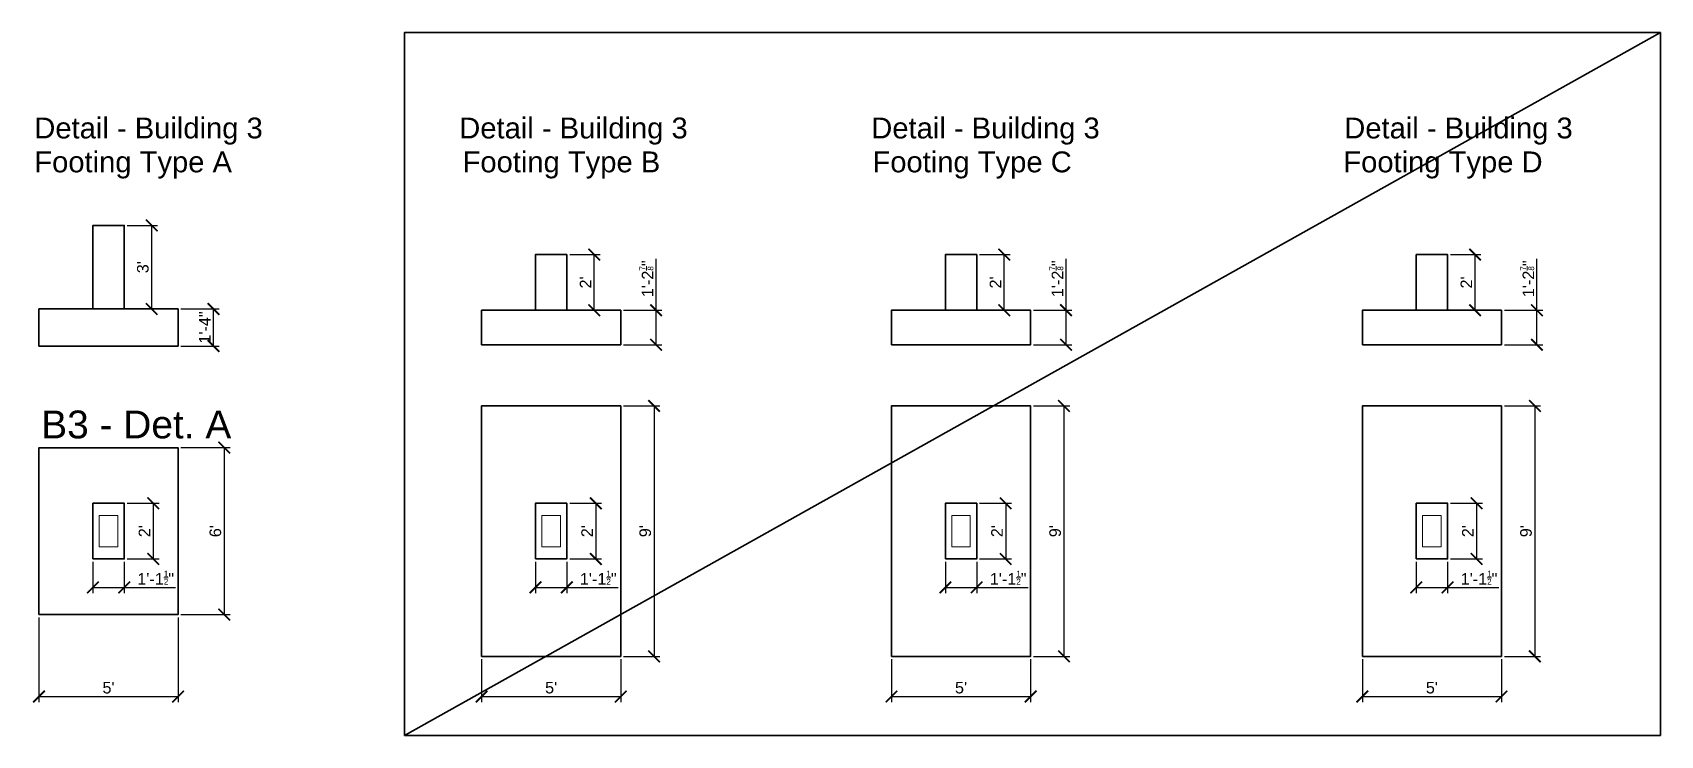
# Model space of a CAD drawing. Header units: millimetres. Extents: x -6 to 201520, y -744 to 120638.
# Drawn here: x 794 to 1496, y 5001 to 5304 of the extents above; entities that cross this region are included whole.
import ezdxf

# ---------------------------------------------------------------- set-up
doc = ezdxf.new("R2010")
doc.units = ezdxf.units.MM
doc.layers.add('Dimension', color=130, linetype='Continuous', lineweight=18)
doc.layers.add('Structural', color=50, linetype='Continuous', lineweight=35)
doc.styles.get("Standard").update_dxf_attribs({"font": 'arial.ttf'})
doc.dimstyles.new('Feet Architectural Detail', dxfattribs={"dimscale": 2, "dimtxt": 2.5, "dimasz": 2.5, "dimexe": 1.25, "dimexo": 0.625, "dimtad": 1, "dimdec": 6, "dimlunit": 4, "dimtxsty": 'Standard', "dimblk": 'ARCHTICK', "dimcen": 2.5, "dimadec": 0, "dimazin": 0, "dimtfac": 0.5, "dimtdec": 6, "dimtmove": 0, "dimatfit": 3, "dimfxl": 1, "dimarcsym": 0})

msp = doc.modelspace()

# ---------------------------------------------------------------- texts
at = {"layer": 'Dimension'}
for s, p in [('Detail - Building 3', (794.8470668, 5258.3228077)), ('Detail - Building 3', (978.1132502, 5258.3228077)), ('Detail - Building 3', (1155.8018499, 5258.3228077)), ('Detail - Building 3', (1359.785229, 5258.3228077)), ('Footing Type A', (794.8470668, 5243.7046227)), ('Footing Type B', (979.5410522, 5243.7046227)), ('Footing Type C', (1156.3197254, 5243.7046227)), ('Footing Type D', (1359.3876796, 5243.7046227))]:
    msp.add_text(s, height=9, dxfattribs=at).set_placement(p)

# ---------------------------------------------------------------- blocks, each defined once
blk = doc.blocks.new('_ArchTick')
at = {"color": 0, "linetype": 'ByBlock', "const_width": 0.15}
blk.add_lwpolyline([(-0.5, -0.5), (0.5, 0.5)], dxfattribs=at)
blk = doc.blocks.new('*D95')
at = {"layer": 'Defpoints', "color": 0, "transparency": 16777216}
for p in [(856.86, 5124.97), (856.86, 5052.97), (876.76, 5052.97)]:
    blk.add_point(p, dxfattribs=at)
at = {"layer": 'Dimension', "color": 0, "lineweight": -2, "transparency": 16777216}
for p, q in [((858.11, 5124.97), (879.26, 5124.97)), ((876.76, 5124.97), (876.76, 5052.97)), ((858.11, 5052.97), (879.26, 5052.97))]:
    blk.add_line(p, q, dxfattribs=at)
at = {"layer": 'Dimension', "color": 0, "lineweight": -2, "transparency": 16777216, "xscale": 5, "yscale": 5, "zscale": 5}
for p, rotation in [((876.76, 5124.97), 90), ((876.76, 5052.97), 270)]:
    blk.add_blockref('_ArchTick', p, dxfattribs=dict(at, rotation=rotation))
at = {"layer": 'Dimension', "color": 0, "transparency": 16777216, "insert": (872.95, 5088.97), "char_height": 5, "attachment_point": 5, "rotation": 90}
blk.add_mtext("6'", dxfattribs=at)
blk = doc.blocks.new('*D96')
at = {"layer": 'Defpoints', "color": 0, "transparency": 16777216}
for p in [(796.86, 5052.97), (856.86, 5052.97), (856.86, 5017.65)]:
    blk.add_point(p, dxfattribs=at)
at = {"layer": 'Dimension', "color": 0, "lineweight": -2, "transparency": 16777216}
for p, q in [((796.86, 5051.72), (796.86, 5015.15)), ((856.86, 5051.72), (856.86, 5015.15)), ((796.86, 5017.65), (856.86, 5017.65))]:
    blk.add_line(p, q, dxfattribs=at)
at = {"layer": 'Dimension', "color": 0, "lineweight": -2, "transparency": 16777216, "xscale": 5, "yscale": 5, "zscale": 5, "rotation": 180}
blk.add_blockref('_ArchTick', (796.86, 5017.65), dxfattribs=at)
at = {"layer": 'Dimension', "color": 0, "lineweight": -2, "transparency": 16777216, "xscale": 5, "yscale": 5, "zscale": 5}
blk.add_blockref('_ArchTick', (856.86, 5017.65), dxfattribs=at)
at = {"layer": 'Dimension', "color": 0, "transparency": 16777216, "insert": (826.86, 5021.45), "char_height": 5, "attachment_point": 5}
blk.add_mtext("5'", dxfattribs=at)
blk = doc.blocks.new('*D97')
at = {"layer": 'Defpoints', "color": 0, "transparency": 16777216}
for p in [(820.11, 5076.97), (833.61, 5076.97), (833.61, 5064.72)]:
    blk.add_point(p, dxfattribs=at)
at = {"layer": 'Dimension', "color": 0, "lineweight": -2, "transparency": 16777216}
for p, q in [((820.11, 5075.72), (820.11, 5062.22)), ((833.61, 5075.72), (833.61, 5062.22)), ((820.11, 5064.72), (833.61, 5064.72)), ((833.61, 5064.72), (855.75, 5064.72))]:
    blk.add_line(p, q, dxfattribs=at)
at = {"layer": 'Dimension', "color": 0, "lineweight": -2, "transparency": 16777216, "xscale": 5, "yscale": 5, "zscale": 5, "rotation": 180}
blk.add_blockref('_ArchTick', (820.11, 5064.72), dxfattribs=at)
at = {"layer": 'Dimension', "color": 0, "lineweight": -2, "transparency": 16777216, "xscale": 5, "yscale": 5, "zscale": 5}
blk.add_blockref('_ArchTick', (833.61, 5064.72), dxfattribs=at)
at = {"layer": 'Dimension', "color": 0, "transparency": 16777216, "insert": (847.18, 5068.89), "char_height": 5, "attachment_point": 5}
blk.add_mtext('1\'-1{\\H0.500000x;\\S1/2;}"', dxfattribs=at)
blk = doc.blocks.new('*D98')
at = {"layer": 'Defpoints', "color": 0, "transparency": 16777216}
for p in [(833.61, 5100.97), (833.61, 5076.97), (846.13, 5076.97)]:
    blk.add_point(p, dxfattribs=at)
at = {"layer": 'Dimension', "color": 0, "lineweight": -2, "transparency": 16777216}
for p, q in [((834.86, 5100.97), (848.63, 5100.97)), ((846.13, 5100.97), (846.13, 5076.97)), ((834.86, 5076.97), (848.63, 5076.97))]:
    blk.add_line(p, q, dxfattribs=at)
at = {"layer": 'Dimension', "color": 0, "lineweight": -2, "transparency": 16777216, "xscale": 5, "yscale": 5, "zscale": 5}
for p, rotation in [((846.13, 5100.97), 90), ((846.13, 5076.97), 270)]:
    blk.add_blockref('_ArchTick', p, dxfattribs=dict(at, rotation=rotation))
at = {"layer": 'Dimension', "color": 0, "transparency": 16777216, "insert": (842.37, 5088.97), "char_height": 5, "attachment_point": 5, "rotation": 90}
blk.add_mtext("2'", dxfattribs=at)
blk = doc.blocks.new('*D99')
at = {"layer": 'Defpoints', "color": 0, "transparency": 16777216}
for p in [(856.86, 5184.79), (872.13, 5184.79), (856.86, 5168.79)]:
    blk.add_point(p, dxfattribs=at)
at = {"layer": 'Dimension', "color": 0, "lineweight": -2, "transparency": 16777216}
for p, q in [((858.11, 5184.79), (874.63, 5184.79)), ((872.13, 5168.79), (872.13, 5184.79)), ((858.11, 5168.79), (874.63, 5168.79))]:
    blk.add_line(p, q, dxfattribs=at)
at = {"layer": 'Dimension', "color": 0, "lineweight": -2, "transparency": 16777216, "xscale": 5, "yscale": 5, "zscale": 5}
for p, rotation in [((872.13, 5184.79), 90), ((872.13, 5168.79), 270)]:
    blk.add_blockref('_ArchTick', p, dxfattribs=dict(at, rotation=rotation))
at = {"layer": 'Dimension', "color": 0, "transparency": 16777216, "insert": (868.37, 5176.79), "char_height": 5, "attachment_point": 5, "rotation": 90}
blk.add_mtext('1\'-4"', dxfattribs=at)
blk = doc.blocks.new('*D88')
at = {"layer": 'Defpoints', "color": 0, "transparency": 16777216}
for p in [(833.61, 5220.79), (845.48, 5220.79), (833.61, 5184.79)]:
    blk.add_point(p, dxfattribs=at)
at = {"layer": 'Dimension', "color": 0, "lineweight": -2, "transparency": 16777216}
for p, q in [((834.86, 5220.79), (847.98, 5220.79)), ((845.48, 5184.79), (845.48, 5220.79)), ((834.86, 5184.79), (847.98, 5184.79))]:
    blk.add_line(p, q, dxfattribs=at)
at = {"layer": 'Dimension', "color": 0, "lineweight": -2, "transparency": 16777216, "xscale": 5, "yscale": 5, "zscale": 5}
for p, rotation in [((845.48, 5220.79), 90), ((845.48, 5184.79), 270)]:
    blk.add_blockref('_ArchTick', p, dxfattribs=dict(at, rotation=rotation))
at = {"layer": 'Dimension', "color": 0, "transparency": 16777216, "insert": (841.68, 5202.79), "char_height": 5, "attachment_point": 5, "rotation": 90}
blk.add_mtext("3'", dxfattribs=at)
blk = doc.blocks.new('*D76')
at = {"layer": 'Defpoints', "color": 0, "transparency": 16777216}
for p in [(1047.74, 5184.23), (1063.01, 5184.23), (1047.74, 5169.35)]:
    blk.add_point(p, dxfattribs=at)
at = {"layer": 'Dimension', "color": 0, "lineweight": -2, "transparency": 16777216}
for p, q in [((1063.01, 5184.23), (1063.01, 5206.36)), ((1048.99, 5184.23), (1065.51, 5184.23)), ((1063.01, 5169.35), (1063.01, 5184.23)), ((1048.99, 5169.35), (1065.51, 5169.35))]:
    blk.add_line(p, q, dxfattribs=at)
at = {"layer": 'Dimension', "color": 0, "lineweight": -2, "transparency": 16777216, "xscale": 5, "yscale": 5, "zscale": 5}
for p, rotation in [((1063.01, 5184.23), 90), ((1063.01, 5169.35), 270)]:
    blk.add_blockref('_ArchTick', p, dxfattribs=dict(at, rotation=rotation))
at = {"layer": 'Dimension', "color": 0, "transparency": 16777216, "insert": (1058.84, 5197.8), "char_height": 5, "attachment_point": 5, "rotation": 90}
blk.add_mtext('1\'-2{\\H0.500000x;\\S7/8;}"', dxfattribs=at)
blk = doc.blocks.new('*D77')
at = {"layer": 'Defpoints', "color": 0, "transparency": 16777216}
for p in [(1024.49, 5208.23), (1036.36, 5208.23), (1024.49, 5184.23)]:
    blk.add_point(p, dxfattribs=at)
at = {"layer": 'Dimension', "color": 0, "lineweight": -2, "transparency": 16777216}
for p, q in [((1025.74, 5208.23), (1038.86, 5208.23)), ((1036.36, 5184.23), (1036.36, 5208.23)), ((1025.74, 5184.23), (1038.86, 5184.23))]:
    blk.add_line(p, q, dxfattribs=at)
at = {"layer": 'Dimension', "color": 0, "lineweight": -2, "transparency": 16777216, "xscale": 5, "yscale": 5, "zscale": 5}
for p, rotation in [((1036.36, 5208.23), 90), ((1036.36, 5184.23), 270)]:
    blk.add_blockref('_ArchTick', p, dxfattribs=dict(at, rotation=rotation))
at = {"layer": 'Dimension', "color": 0, "transparency": 16777216, "insert": (1032.6, 5196.23), "char_height": 5, "attachment_point": 5, "rotation": 90}
blk.add_mtext("2'", dxfattribs=at)
blk = doc.blocks.new('*D78')
at = {"layer": 'Defpoints', "color": 0, "transparency": 16777216}
for p in [(1047.74, 5142.97), (1047.74, 5034.97), (1062.14, 5034.97)]:
    blk.add_point(p, dxfattribs=at)
at = {"layer": 'Dimension', "color": 0, "lineweight": -2, "transparency": 16777216}
for p, q in [((1048.99, 5142.97), (1064.64, 5142.97)), ((1062.14, 5142.97), (1062.14, 5034.97)), ((1048.99, 5034.97), (1064.64, 5034.97))]:
    blk.add_line(p, q, dxfattribs=at)
at = {"layer": 'Dimension', "color": 0, "lineweight": -2, "transparency": 16777216, "xscale": 5, "yscale": 5, "zscale": 5}
for p, rotation in [((1062.14, 5142.97), 90), ((1062.14, 5034.97), 270)]:
    blk.add_blockref('_ArchTick', p, dxfattribs=dict(at, rotation=rotation))
at = {"layer": 'Dimension', "color": 0, "transparency": 16777216, "insert": (1058.34, 5088.97), "char_height": 5, "attachment_point": 5, "rotation": 90}
blk.add_mtext("9'", dxfattribs=at)
blk = doc.blocks.new('*D79')
at = {"layer": 'Defpoints', "color": 0, "transparency": 16777216}
for p in [(987.74, 5034.97), (1047.74, 5034.97), (1047.74, 5017.65)]:
    blk.add_point(p, dxfattribs=at)
at = {"layer": 'Dimension', "color": 0, "lineweight": -2, "transparency": 16777216}
for p, q in [((987.74, 5033.72), (987.74, 5015.15)), ((1047.74, 5033.72), (1047.74, 5015.15)), ((987.74, 5017.65), (1047.74, 5017.65))]:
    blk.add_line(p, q, dxfattribs=at)
at = {"layer": 'Dimension', "color": 0, "lineweight": -2, "transparency": 16777216, "xscale": 5, "yscale": 5, "zscale": 5, "rotation": 180}
blk.add_blockref('_ArchTick', (987.74, 5017.65), dxfattribs=at)
at = {"layer": 'Dimension', "color": 0, "lineweight": -2, "transparency": 16777216, "xscale": 5, "yscale": 5, "zscale": 5}
blk.add_blockref('_ArchTick', (1047.74, 5017.65), dxfattribs=at)
at = {"layer": 'Dimension', "color": 0, "transparency": 16777216, "insert": (1017.74, 5021.45), "char_height": 5, "attachment_point": 5}
blk.add_mtext("5'", dxfattribs=at)
blk = doc.blocks.new('*D80')
at = {"layer": 'Defpoints', "color": 0, "transparency": 16777216}
for p in [(1010.99, 5076.97), (1024.49, 5076.97), (1024.49, 5064.72)]:
    blk.add_point(p, dxfattribs=at)
at = {"layer": 'Dimension', "color": 0, "lineweight": -2, "transparency": 16777216}
for p, q in [((1010.99, 5075.72), (1010.99, 5062.22)), ((1024.49, 5075.72), (1024.49, 5062.22)), ((1010.99, 5064.72), (1024.49, 5064.72)), ((1024.49, 5064.72), (1046.63, 5064.72))]:
    blk.add_line(p, q, dxfattribs=at)
at = {"layer": 'Dimension', "color": 0, "lineweight": -2, "transparency": 16777216, "xscale": 5, "yscale": 5, "zscale": 5, "rotation": 180}
blk.add_blockref('_ArchTick', (1010.99, 5064.72), dxfattribs=at)
at = {"layer": 'Dimension', "color": 0, "lineweight": -2, "transparency": 16777216, "xscale": 5, "yscale": 5, "zscale": 5}
blk.add_blockref('_ArchTick', (1024.49, 5064.72), dxfattribs=at)
at = {"layer": 'Dimension', "color": 0, "transparency": 16777216, "insert": (1038.06, 5068.89), "char_height": 5, "attachment_point": 5}
blk.add_mtext('1\'-1{\\H0.500000x;\\S1/2;}"', dxfattribs=at)
blk = doc.blocks.new('*D81')
at = {"layer": 'Defpoints', "color": 0, "transparency": 16777216}
for p in [(1024.49, 5100.97), (1024.49, 5076.97), (1037.01, 5076.97)]:
    blk.add_point(p, dxfattribs=at)
at = {"layer": 'Dimension', "color": 0, "lineweight": -2, "transparency": 16777216}
for p, q in [((1025.74, 5100.97), (1039.51, 5100.97)), ((1037.01, 5100.97), (1037.01, 5076.97)), ((1025.74, 5076.97), (1039.51, 5076.97))]:
    blk.add_line(p, q, dxfattribs=at)
at = {"layer": 'Dimension', "color": 0, "lineweight": -2, "transparency": 16777216, "xscale": 5, "yscale": 5, "zscale": 5}
for p, rotation in [((1037.01, 5100.97), 90), ((1037.01, 5076.97), 270)]:
    blk.add_blockref('_ArchTick', p, dxfattribs=dict(at, rotation=rotation))
at = {"layer": 'Dimension', "color": 0, "transparency": 16777216, "insert": (1033.25, 5088.97), "char_height": 5, "attachment_point": 5, "rotation": 90}
blk.add_mtext("2'", dxfattribs=at)
blk = doc.blocks.new('*D82')
at = {"layer": 'Defpoints', "color": 0, "transparency": 16777216}
for p in [(1224.52, 5184.23), (1239.79, 5184.23), (1224.52, 5169.35)]:
    blk.add_point(p, dxfattribs=at)
at = {"layer": 'Dimension', "color": 0, "lineweight": -2, "transparency": 16777216}
for p, q in [((1239.79, 5184.23), (1239.79, 5206.36)), ((1225.77, 5184.23), (1242.29, 5184.23)), ((1239.79, 5169.35), (1239.79, 5184.23)), ((1225.77, 5169.35), (1242.29, 5169.35))]:
    blk.add_line(p, q, dxfattribs=at)
at = {"layer": 'Dimension', "color": 0, "lineweight": -2, "transparency": 16777216, "xscale": 5, "yscale": 5, "zscale": 5}
for p, rotation in [((1239.79, 5184.23), 90), ((1239.79, 5169.35), 270)]:
    blk.add_blockref('_ArchTick', p, dxfattribs=dict(at, rotation=rotation))
at = {"layer": 'Dimension', "color": 0, "transparency": 16777216, "insert": (1235.61, 5197.8), "char_height": 5, "attachment_point": 5, "rotation": 90}
blk.add_mtext('1\'-2{\\H0.500000x;\\S7/8;}"', dxfattribs=at)
blk = doc.blocks.new('*D83')
at = {"layer": 'Defpoints', "color": 0, "transparency": 16777216}
for p in [(1201.27, 5208.23), (1213.14, 5208.23), (1201.27, 5184.23)]:
    blk.add_point(p, dxfattribs=at)
at = {"layer": 'Dimension', "color": 0, "lineweight": -2, "transparency": 16777216}
for p, q in [((1202.52, 5208.23), (1215.64, 5208.23)), ((1213.14, 5184.23), (1213.14, 5208.23)), ((1202.52, 5184.23), (1215.64, 5184.23))]:
    blk.add_line(p, q, dxfattribs=at)
at = {"layer": 'Dimension', "color": 0, "lineweight": -2, "transparency": 16777216, "xscale": 5, "yscale": 5, "zscale": 5}
for p, rotation in [((1213.14, 5208.23), 90), ((1213.14, 5184.23), 270)]:
    blk.add_blockref('_ArchTick', p, dxfattribs=dict(at, rotation=rotation))
at = {"layer": 'Dimension', "color": 0, "transparency": 16777216, "insert": (1209.38, 5196.23), "char_height": 5, "attachment_point": 5, "rotation": 90}
blk.add_mtext("2'", dxfattribs=at)
blk = doc.blocks.new('*D84')
at = {"layer": 'Defpoints', "color": 0, "transparency": 16777216}
for p in [(1224.52, 5142.97), (1224.52, 5034.97), (1238.92, 5034.97)]:
    blk.add_point(p, dxfattribs=at)
at = {"layer": 'Dimension', "color": 0, "lineweight": -2, "transparency": 16777216}
for p, q in [((1225.77, 5142.97), (1241.42, 5142.97)), ((1238.92, 5142.97), (1238.92, 5034.97)), ((1225.77, 5034.97), (1241.42, 5034.97))]:
    blk.add_line(p, q, dxfattribs=at)
at = {"layer": 'Dimension', "color": 0, "lineweight": -2, "transparency": 16777216, "xscale": 5, "yscale": 5, "zscale": 5}
for p, rotation in [((1238.92, 5142.97), 90), ((1238.92, 5034.97), 270)]:
    blk.add_blockref('_ArchTick', p, dxfattribs=dict(at, rotation=rotation))
at = {"layer": 'Dimension', "color": 0, "transparency": 16777216, "insert": (1235.12, 5088.97), "char_height": 5, "attachment_point": 5, "rotation": 90}
blk.add_mtext("9'", dxfattribs=at)
blk = doc.blocks.new('*D85')
at = {"layer": 'Defpoints', "color": 0, "transparency": 16777216}
for p in [(1164.52, 5034.97), (1224.52, 5034.97), (1224.52, 5017.65)]:
    blk.add_point(p, dxfattribs=at)
at = {"layer": 'Dimension', "color": 0, "lineweight": -2, "transparency": 16777216}
for p, q in [((1164.52, 5033.72), (1164.52, 5015.15)), ((1224.52, 5033.72), (1224.52, 5015.15)), ((1164.52, 5017.65), (1224.52, 5017.65))]:
    blk.add_line(p, q, dxfattribs=at)
at = {"layer": 'Dimension', "color": 0, "lineweight": -2, "transparency": 16777216, "xscale": 5, "yscale": 5, "zscale": 5, "rotation": 180}
blk.add_blockref('_ArchTick', (1164.52, 5017.65), dxfattribs=at)
at = {"layer": 'Dimension', "color": 0, "lineweight": -2, "transparency": 16777216, "xscale": 5, "yscale": 5, "zscale": 5}
blk.add_blockref('_ArchTick', (1224.52, 5017.65), dxfattribs=at)
at = {"layer": 'Dimension', "color": 0, "transparency": 16777216, "insert": (1194.52, 5021.45), "char_height": 5, "attachment_point": 5}
blk.add_mtext("5'", dxfattribs=at)
blk = doc.blocks.new('*D86')
at = {"layer": 'Defpoints', "color": 0, "transparency": 16777216}
for p in [(1187.77, 5076.97), (1201.27, 5076.97), (1201.27, 5064.72)]:
    blk.add_point(p, dxfattribs=at)
at = {"layer": 'Dimension', "color": 0, "lineweight": -2, "transparency": 16777216}
for p, q in [((1187.77, 5075.72), (1187.77, 5062.22)), ((1201.27, 5075.72), (1201.27, 5062.22)), ((1187.77, 5064.72), (1201.27, 5064.72)), ((1201.27, 5064.72), (1223.41, 5064.72))]:
    blk.add_line(p, q, dxfattribs=at)
at = {"layer": 'Dimension', "color": 0, "lineweight": -2, "transparency": 16777216, "xscale": 5, "yscale": 5, "zscale": 5, "rotation": 180}
blk.add_blockref('_ArchTick', (1187.77, 5064.72), dxfattribs=at)
at = {"layer": 'Dimension', "color": 0, "lineweight": -2, "transparency": 16777216, "xscale": 5, "yscale": 5, "zscale": 5}
blk.add_blockref('_ArchTick', (1201.27, 5064.72), dxfattribs=at)
at = {"layer": 'Dimension', "color": 0, "transparency": 16777216, "insert": (1214.84, 5068.89), "char_height": 5, "attachment_point": 5}
blk.add_mtext('1\'-1{\\H0.500000x;\\S1/2;}"', dxfattribs=at)
blk = doc.blocks.new('*D87')
at = {"layer": 'Defpoints', "color": 0, "transparency": 16777216}
for p in [(1201.27, 5100.97), (1201.27, 5076.97), (1213.79, 5076.97)]:
    blk.add_point(p, dxfattribs=at)
at = {"layer": 'Dimension', "color": 0, "lineweight": -2, "transparency": 16777216}
for p, q in [((1202.52, 5100.97), (1216.29, 5100.97)), ((1213.79, 5100.97), (1213.79, 5076.97)), ((1202.52, 5076.97), (1216.29, 5076.97))]:
    blk.add_line(p, q, dxfattribs=at)
at = {"layer": 'Dimension', "color": 0, "lineweight": -2, "transparency": 16777216, "xscale": 5, "yscale": 5, "zscale": 5}
for p, rotation in [((1213.79, 5100.97), 90), ((1213.79, 5076.97), 270)]:
    blk.add_blockref('_ArchTick', p, dxfattribs=dict(at, rotation=rotation))
at = {"layer": 'Dimension', "color": 0, "transparency": 16777216, "insert": (1210.03, 5088.97), "char_height": 5, "attachment_point": 5, "rotation": 90}
blk.add_mtext("2'", dxfattribs=at)
blk = doc.blocks.new('*D89')
at = {"layer": 'Defpoints', "color": 0, "transparency": 16777216}
for p in [(1427.59, 5184.23), (1442.86, 5184.23), (1427.59, 5169.35)]:
    blk.add_point(p, dxfattribs=at)
at = {"layer": 'Dimension', "color": 0, "lineweight": -2, "transparency": 16777216}
for p, q in [((1442.86, 5184.23), (1442.86, 5206.36)), ((1428.84, 5184.23), (1445.36, 5184.23)), ((1442.86, 5169.35), (1442.86, 5184.23)), ((1428.84, 5169.35), (1445.36, 5169.35))]:
    blk.add_line(p, q, dxfattribs=at)
at = {"layer": 'Dimension', "color": 0, "lineweight": -2, "transparency": 16777216, "xscale": 5, "yscale": 5, "zscale": 5}
for p, rotation in [((1442.86, 5184.23), 90), ((1442.86, 5169.35), 270)]:
    blk.add_blockref('_ArchTick', p, dxfattribs=dict(at, rotation=rotation))
at = {"layer": 'Dimension', "color": 0, "transparency": 16777216, "insert": (1438.68, 5197.8), "char_height": 5, "attachment_point": 5, "rotation": 90}
blk.add_mtext('1\'-2{\\H0.500000x;\\S7/8;}"', dxfattribs=at)
blk = doc.blocks.new('*D90')
at = {"layer": 'Defpoints', "color": 0, "transparency": 16777216}
for p in [(1404.34, 5208.23), (1416.21, 5208.23), (1404.34, 5184.23)]:
    blk.add_point(p, dxfattribs=at)
at = {"layer": 'Dimension', "color": 0, "lineweight": -2, "transparency": 16777216}
for p, q in [((1405.59, 5208.23), (1418.71, 5208.23)), ((1416.21, 5184.23), (1416.21, 5208.23)), ((1405.59, 5184.23), (1418.71, 5184.23))]:
    blk.add_line(p, q, dxfattribs=at)
at = {"layer": 'Dimension', "color": 0, "lineweight": -2, "transparency": 16777216, "xscale": 5, "yscale": 5, "zscale": 5}
for p, rotation in [((1416.21, 5208.23), 90), ((1416.21, 5184.23), 270)]:
    blk.add_blockref('_ArchTick', p, dxfattribs=dict(at, rotation=rotation))
at = {"layer": 'Dimension', "color": 0, "transparency": 16777216, "insert": (1412.45, 5196.23), "char_height": 5, "attachment_point": 5, "rotation": 90}
blk.add_mtext("2'", dxfattribs=at)
blk = doc.blocks.new('*D91')
at = {"layer": 'Defpoints', "color": 0, "transparency": 16777216}
for p in [(1427.59, 5142.97), (1427.59, 5034.97), (1441.99, 5034.97)]:
    blk.add_point(p, dxfattribs=at)
at = {"layer": 'Dimension', "color": 0, "lineweight": -2, "transparency": 16777216}
for p, q in [((1428.84, 5142.97), (1444.49, 5142.97)), ((1441.99, 5142.97), (1441.99, 5034.97)), ((1428.84, 5034.97), (1444.49, 5034.97))]:
    blk.add_line(p, q, dxfattribs=at)
at = {"layer": 'Dimension', "color": 0, "lineweight": -2, "transparency": 16777216, "xscale": 5, "yscale": 5, "zscale": 5}
for p, rotation in [((1441.99, 5142.97), 90), ((1441.99, 5034.97), 270)]:
    blk.add_blockref('_ArchTick', p, dxfattribs=dict(at, rotation=rotation))
at = {"layer": 'Dimension', "color": 0, "transparency": 16777216, "insert": (1438.19, 5088.97), "char_height": 5, "attachment_point": 5, "rotation": 90}
blk.add_mtext("9'", dxfattribs=at)
blk = doc.blocks.new('*D92')
at = {"layer": 'Defpoints', "color": 0, "transparency": 16777216}
for p in [(1367.59, 5034.97), (1427.59, 5034.97), (1427.59, 5017.65)]:
    blk.add_point(p, dxfattribs=at)
at = {"layer": 'Dimension', "color": 0, "lineweight": -2, "transparency": 16777216}
for p, q in [((1367.59, 5033.72), (1367.59, 5015.15)), ((1427.59, 5033.72), (1427.59, 5015.15)), ((1367.59, 5017.65), (1427.59, 5017.65))]:
    blk.add_line(p, q, dxfattribs=at)
at = {"layer": 'Dimension', "color": 0, "lineweight": -2, "transparency": 16777216, "xscale": 5, "yscale": 5, "zscale": 5, "rotation": 180}
blk.add_blockref('_ArchTick', (1367.59, 5017.65), dxfattribs=at)
at = {"layer": 'Dimension', "color": 0, "lineweight": -2, "transparency": 16777216, "xscale": 5, "yscale": 5, "zscale": 5}
blk.add_blockref('_ArchTick', (1427.59, 5017.65), dxfattribs=at)
at = {"layer": 'Dimension', "color": 0, "transparency": 16777216, "insert": (1397.59, 5021.45), "char_height": 5, "attachment_point": 5}
blk.add_mtext("5'", dxfattribs=at)
blk = doc.blocks.new('*D93')
at = {"layer": 'Defpoints', "color": 0, "transparency": 16777216}
for p in [(1390.84, 5076.97), (1404.34, 5076.97), (1404.34, 5064.72)]:
    blk.add_point(p, dxfattribs=at)
at = {"layer": 'Dimension', "color": 0, "lineweight": -2, "transparency": 16777216}
for p, q in [((1390.84, 5075.72), (1390.84, 5062.22)), ((1404.34, 5075.72), (1404.34, 5062.22)), ((1390.84, 5064.72), (1404.34, 5064.72)), ((1404.34, 5064.72), (1426.48, 5064.72))]:
    blk.add_line(p, q, dxfattribs=at)
at = {"layer": 'Dimension', "color": 0, "lineweight": -2, "transparency": 16777216, "xscale": 5, "yscale": 5, "zscale": 5, "rotation": 180}
blk.add_blockref('_ArchTick', (1390.84, 5064.72), dxfattribs=at)
at = {"layer": 'Dimension', "color": 0, "lineweight": -2, "transparency": 16777216, "xscale": 5, "yscale": 5, "zscale": 5}
blk.add_blockref('_ArchTick', (1404.34, 5064.72), dxfattribs=at)
at = {"layer": 'Dimension', "color": 0, "transparency": 16777216, "insert": (1417.91, 5068.89), "char_height": 5, "attachment_point": 5}
blk.add_mtext('1\'-1{\\H0.500000x;\\S1/2;}"', dxfattribs=at)
blk = doc.blocks.new('*D94')
at = {"layer": 'Defpoints', "color": 0, "transparency": 16777216}
for p in [(1404.34, 5100.97), (1404.34, 5076.97), (1416.86, 5076.97)]:
    blk.add_point(p, dxfattribs=at)
at = {"layer": 'Dimension', "color": 0, "lineweight": -2, "transparency": 16777216}
for p, q in [((1405.59, 5100.97), (1419.36, 5100.97)), ((1416.86, 5100.97), (1416.86, 5076.97)), ((1405.59, 5076.97), (1419.36, 5076.97))]:
    blk.add_line(p, q, dxfattribs=at)
at = {"layer": 'Dimension', "color": 0, "lineweight": -2, "transparency": 16777216, "xscale": 5, "yscale": 5, "zscale": 5}
for p, rotation in [((1416.86, 5100.97), 90), ((1416.86, 5076.97), 270)]:
    blk.add_blockref('_ArchTick', p, dxfattribs=dict(at, rotation=rotation))
at = {"layer": 'Dimension', "color": 0, "transparency": 16777216, "insert": (1413.09, 5088.97), "char_height": 5, "attachment_point": 5, "rotation": 90}
blk.add_mtext("2'", dxfattribs=at)
blk = doc.blocks.new('Service - Unit Rectangle')
at = {"color": 0, "linetype": 'ByBlock', "lineweight": -2}
blk.add_lwpolyline([(-0.5, -0.5), (0.5, -0.5), (0.5, 0.5), (-0.5, 0.5)], close=True, dxfattribs=at)
blk = doc.blocks.new('b3-a bottom side')
at = {"color": 0, "linetype": 'ByBlock', "lineweight": -2, "xscale": 12, "yscale": 12, "zscale": 12}
blk.add_blockref('Service - Unit Rectangle', (0, 0), dxfattribs=at)
blk = doc.blocks.new('b3-a pier side')
at = {"color": 0, "linetype": 'ByBlock', "lineweight": -2, "xscale": 12, "yscale": 12, "zscale": 12}
blk.add_blockref('Service - Unit Rectangle', (0, 0), dxfattribs=at)
blk = doc.blocks.new('b3-b pier')
at = {"color": 0, "linetype": 'ByBlock', "lineweight": -2, "xscale": 12, "yscale": 12, "zscale": 12}
blk.add_blockref('Service - Unit Rectangle', (0, 0), dxfattribs=at)
blk = doc.blocks.new('b3-b bottom')
at = {"color": 0, "linetype": 'ByBlock', "lineweight": -2, "xscale": 12, "yscale": 12, "zscale": 12}
blk.add_blockref('Service - Unit Rectangle', (0, 0), dxfattribs=at)
blk = doc.blocks.new('b3-b bottom side')
at = {"color": 0, "linetype": 'ByBlock', "lineweight": -2, "xscale": 12, "yscale": 12, "zscale": 12}
blk.add_blockref('Service - Unit Rectangle', (0, 0), dxfattribs=at)
blk = doc.blocks.new('b3-b pier side')
at = {"color": 0, "linetype": 'ByBlock', "lineweight": -2, "xscale": 12, "yscale": 12, "zscale": 12}
blk.add_blockref('Service - Unit Rectangle', (0, 0), dxfattribs=at)
blk = doc.blocks.new('b3-c pier')
at = {"color": 0, "linetype": 'ByBlock', "lineweight": -2, "xscale": 12, "yscale": 12, "zscale": 12}
blk.add_blockref('Service - Unit Rectangle', (0, 0), dxfattribs=at)
blk = doc.blocks.new('b3-c bottom')
at = {"color": 0, "linetype": 'ByBlock', "lineweight": -2, "xscale": 12, "yscale": 12, "zscale": 12}
blk.add_blockref('Service - Unit Rectangle', (0, 0), dxfattribs=at)
blk = doc.blocks.new('b3-c bottom side')
at = {"color": 0, "linetype": 'ByBlock', "lineweight": -2, "xscale": 12, "yscale": 12, "zscale": 12}
blk.add_blockref('Service - Unit Rectangle', (0, 0), dxfattribs=at)
blk = doc.blocks.new('b3-c pier side')
at = {"color": 0, "linetype": 'ByBlock', "lineweight": -2, "xscale": 12, "yscale": 12, "zscale": 12}
blk.add_blockref('Service - Unit Rectangle', (0, 0), dxfattribs=at)
blk = doc.blocks.new('b3-d pier')
at = {"color": 0, "linetype": 'ByBlock', "lineweight": -2, "xscale": 12, "yscale": 12, "zscale": 12}
blk.add_blockref('Service - Unit Rectangle', (0, 0), dxfattribs=at)
blk = doc.blocks.new('b3-d bottom')
at = {"color": 0, "linetype": 'ByBlock', "lineweight": -2, "xscale": 12, "yscale": 12, "zscale": 12}
blk.add_blockref('Service - Unit Rectangle', (0, 0), dxfattribs=at)
blk = doc.blocks.new('b3-d bottom side')
at = {"color": 0, "linetype": 'ByBlock', "lineweight": -2, "xscale": 12, "yscale": 12, "zscale": 12}
blk.add_blockref('Service - Unit Rectangle', (0, 0), dxfattribs=at)
blk = doc.blocks.new('b3-d pier side')
at = {"color": 0, "linetype": 'ByBlock', "lineweight": -2, "xscale": 12, "yscale": 12, "zscale": 12}
blk.add_blockref('Service - Unit Rectangle', (0, 0), dxfattribs=at)
blk = doc.blocks.new('b3-a pier')
at = {"color": 0, "linetype": 'ByBlock', "lineweight": -2, "xscale": 12, "yscale": 12, "zscale": 12}
blk.add_blockref('Service - Unit Rectangle', (0, 0), dxfattribs=at)
blk = doc.blocks.new('b3-a bottom')
at = {"color": 0, "linetype": 'ByBlock', "lineweight": -2, "xscale": 12, "yscale": 12, "zscale": 12}
blk.add_blockref('Service - Unit Rectangle', (0, 0), dxfattribs=at)
blk = doc.blocks.new('b3typeA')
at = {"layer": 'Dimension'}
blk.add_lwpolyline([(-4, -6.75), (4, -6.75), (4, 6.75), (-4, 6.75)], close=True, dxfattribs=at)
at = {"layer": 'Structural'}
for name, xscale, yscale, zscale in [('b3-a bottom', 5, 6, 5), ('b3-a pier', 1.125, 2, 1.125)]:
    blk.add_blockref(name, (0, 0), dxfattribs=dict(at, xscale=xscale, yscale=yscale, zscale=zscale))
blk.add_text('B3 - Det. A', height=12, dxfattribs=at).set_placement((-29.03, 40.01))

# ---------------------------------------------------------------- dimensions: what is measured, and where the dimension line sits
at = {"layer": 'Dimension'}
for base, p1, p2, angle, picture, middle in [((845.4799753, 5220.7891324), (833.6084371, 5184.7891324), (833.6084371, 5220.7891324), 90, '*D88', (841.675405, 5202.7891324)), ((1036.3618702, 5208.2291324), (1024.490332, 5184.2291324), (1024.490332, 5208.2291324), 90, '*D77', (1032.6016383, 5196.2291324)), ((1063.0126916, 5184.2291324), (1047.740332, 5169.3491324), (1047.740332, 5184.2291324), 90, '*D76', (1058.835793, 5197.7966631)), ((1213.1405434, 5208.2291324), (1201.2690052, 5184.2291324), (1201.2690052, 5208.2291324), 90, '*D83', (1209.3803115, 5196.2291324)), ((1239.7913647, 5184.2291324), (1224.5190052, 5169.3491324), (1224.5190052, 5184.2291324), 90, '*D82', (1235.6144662, 5197.7966631)), ((1416.2084976, 5208.2291324), (1404.3369594, 5184.2291324), (1404.3369594, 5208.2291324), 90, '*D90', (1412.4482657, 5196.2291324)), ((1442.8593189, 5184.2291324), (1427.5869594, 5169.3491324), (1427.5869594, 5184.2291324), 90, '*D89', (1438.6824203, 5197.7966631)), ((872.1307966, 5184.7891324), (856.8584371, 5168.7891324), (856.8584371, 5184.7891324), 90, '*D99', (868.3705647, 5176.7891324)), ((1062.1419975, 5034.9657938), (1047.740332, 5142.9657938), (1047.740332, 5034.9657938), 270, '*D78', (1058.3391326, 5088.9657938)), ((1238.9206707, 5034.9657938), (1224.5190052, 5142.9657938), (1224.5190052, 5034.9657938), 270, '*D84', (1235.1178058, 5088.9657938)), ((1441.9886249, 5034.9657938), (1427.5869594, 5142.9657938), (1427.5869594, 5034.9657938), 270, '*D91', (1438.18576, 5088.9657938)), ((876.7561478, 5052.9657938), (856.8584371, 5124.9657938), (856.8584371, 5052.9657938), 270, '*D95', (872.9532828, 5088.9657938)), ((846.1265122, 5076.9657938), (833.6084371, 5100.9657938), (833.6084371, 5076.9657938), 270, '*D98', (842.3662803, 5088.9657938)), ((1037.0084072, 5076.9657938), (1024.490332, 5100.9657938), (1024.490332, 5076.9657938), 270, '*D81', (1033.2481752, 5088.9657938)), ((1213.7870804, 5076.9657938), (1201.2690052, 5100.9657938), (1201.2690052, 5076.9657938), 270, '*D87', (1210.0268484, 5088.9657938)), ((1416.8550346, 5076.9657938), (1404.3369594, 5100.9657938), (1404.3369594, 5076.9657938), 270, '*D94', (1413.0948026, 5088.9657938))]:
    dim = msp.add_linear_dim(base=base, p1=p1, p2=p2, angle=angle, dimstyle='Feet Architectural Detail', dxfattribs=at)
    dim.commit()
    dim.dimension.update_dxf_attribs({"geometry": picture, "text_midpoint": middle})
for base, p1, p2, picture, middle in [((833.6084371, 5064.7163514), (820.1084371, 5076.9657938), (833.6084371, 5076.9657938), '*D97', (847.1802311, 5068.89325)), ((1024.490332, 5064.7163514), (1010.990332, 5076.9657938), (1024.490332, 5076.9657938), '*D80', (1038.062126, 5068.89325)), ((1201.2690052, 5064.7163514), (1187.7690052, 5076.9657938), (1201.2690052, 5076.9657938), '*D86', (1214.8407992, 5068.89325)), ((1404.3369594, 5064.7163514), (1390.8369594, 5076.9657938), (1404.3369594, 5076.9657938), '*D93', (1417.9087534, 5068.89325)), ((856.8584371, 5017.6531698), (796.8584371, 5052.9657938), (856.8584371, 5052.9657938), '*D96', (826.8584371, 5021.4458028)), ((1047.740332, 5017.6531698), (987.740332, 5034.9657938), (1047.740332, 5034.9657938), '*D79', (1017.740332, 5021.4458028)), ((1224.5190052, 5017.6531698), (1164.5190052, 5034.9657938), (1224.5190052, 5034.9657938), '*D85', (1194.5190052, 5021.4458028)), ((1427.5869594, 5017.6531698), (1367.5869594, 5034.9657938), (1427.5869594, 5034.9657938), '*D92', (1397.5869594, 5021.4458028))]:
    dim = msp.add_linear_dim(base=base, p1=p1, p2=p2, dimstyle='Feet Architectural Detail', dxfattribs=at)
    dim.commit()
    dim.dimension.update_dxf_attribs({"geometry": picture, "text_midpoint": middle})

# ---------------------------------------------------------------- linework, layer by layer
at = {"layer": 'Dimension'}
for points in [[(1013.740332, 5082.2157938), (1021.740332, 5082.2157938), (1021.740332, 5095.7157938), (1013.740332, 5095.7157938)], [(1190.5190052, 5082.2157938), (1198.5190052, 5082.2157938), (1198.5190052, 5095.7157938), (1190.5190052, 5095.7157938)], [(1393.5869594, 5082.2157938), (1401.5869594, 5082.2157938), (1401.5869594, 5095.7157938), (1393.5869594, 5095.7157938)]]:
    msp.add_lwpolyline(points, close=True, dxfattribs=at)
at = {"layer": 'Structural'}
msp.add_line((954.4721647, 5000.8721186), (1496.1476605, 5303.975512), dxfattribs=at)
msp.add_lwpolyline([(954.4721647, 5000.8721186), (1496.1476605, 5000.8721186), (1496.1476605, 5303.975512), (954.4721647, 5303.975512)], close=True, dxfattribs=at)

# ---------------------------------------------------------------- block references
for name, p, xscale, yscale, zscale in [('b3-a pier side', (826.8584371, 5202.7891324), 1.125, 3, 1.125), ('b3-b pier side', (1017.740332, 5196.2291324), 1.125, 2, 1.125), ('b3-c pier side', (1194.5190052, 5196.2291324), 1.125, 2, 1.125), ('b3-d pier side', (1397.5869594, 5196.2291324), 1.125, 2, 1.125), ('b3-a bottom side', (826.8584371, 5176.7891324), 5, 1.3333333333, 5), ('b3-b bottom side', (1017.740332, 5176.7891324), 5, 1.24, 5), ('b3-c bottom side', (1194.5190052, 5176.7891324), 5, 1.24, 5), ('b3-d bottom side', (1397.5869594, 5176.7891324), 5, 1.24, 5), ('b3-b bottom', (1017.740332, 5088.9657938), 5, 9, 5), ('b3-c bottom', (1194.5190052, 5088.9657938), 5, 9, 5), ('b3-d bottom', (1397.5869594, 5088.9657938), 5, 9, 5), ('b3-b pier', (1017.740332, 5088.9657938), 1.125, 2, 1.125), ('b3-c pier', (1194.5190052, 5088.9657938), 1.125, 2, 1.125), ('b3-d pier', (1397.5869594, 5088.9657938), 1.125, 2, 1.125)]:
    msp.add_blockref(name, p, dxfattribs=dict(at, xscale=xscale, yscale=yscale, zscale=zscale))
msp.add_blockref('b3typeA', (826.8584371, 5088.9657938), dxfattribs=at)

msp.set_redraw_order([(e.dxf.handle, doc.entitydb.next_handle()) for e in msp.query("TEXT MTEXT ATTDEF DIMENSION ARC_DIMENSION")])  # texts and dimensions are drawn at this point

doc.saveas('drawing.dxf')
